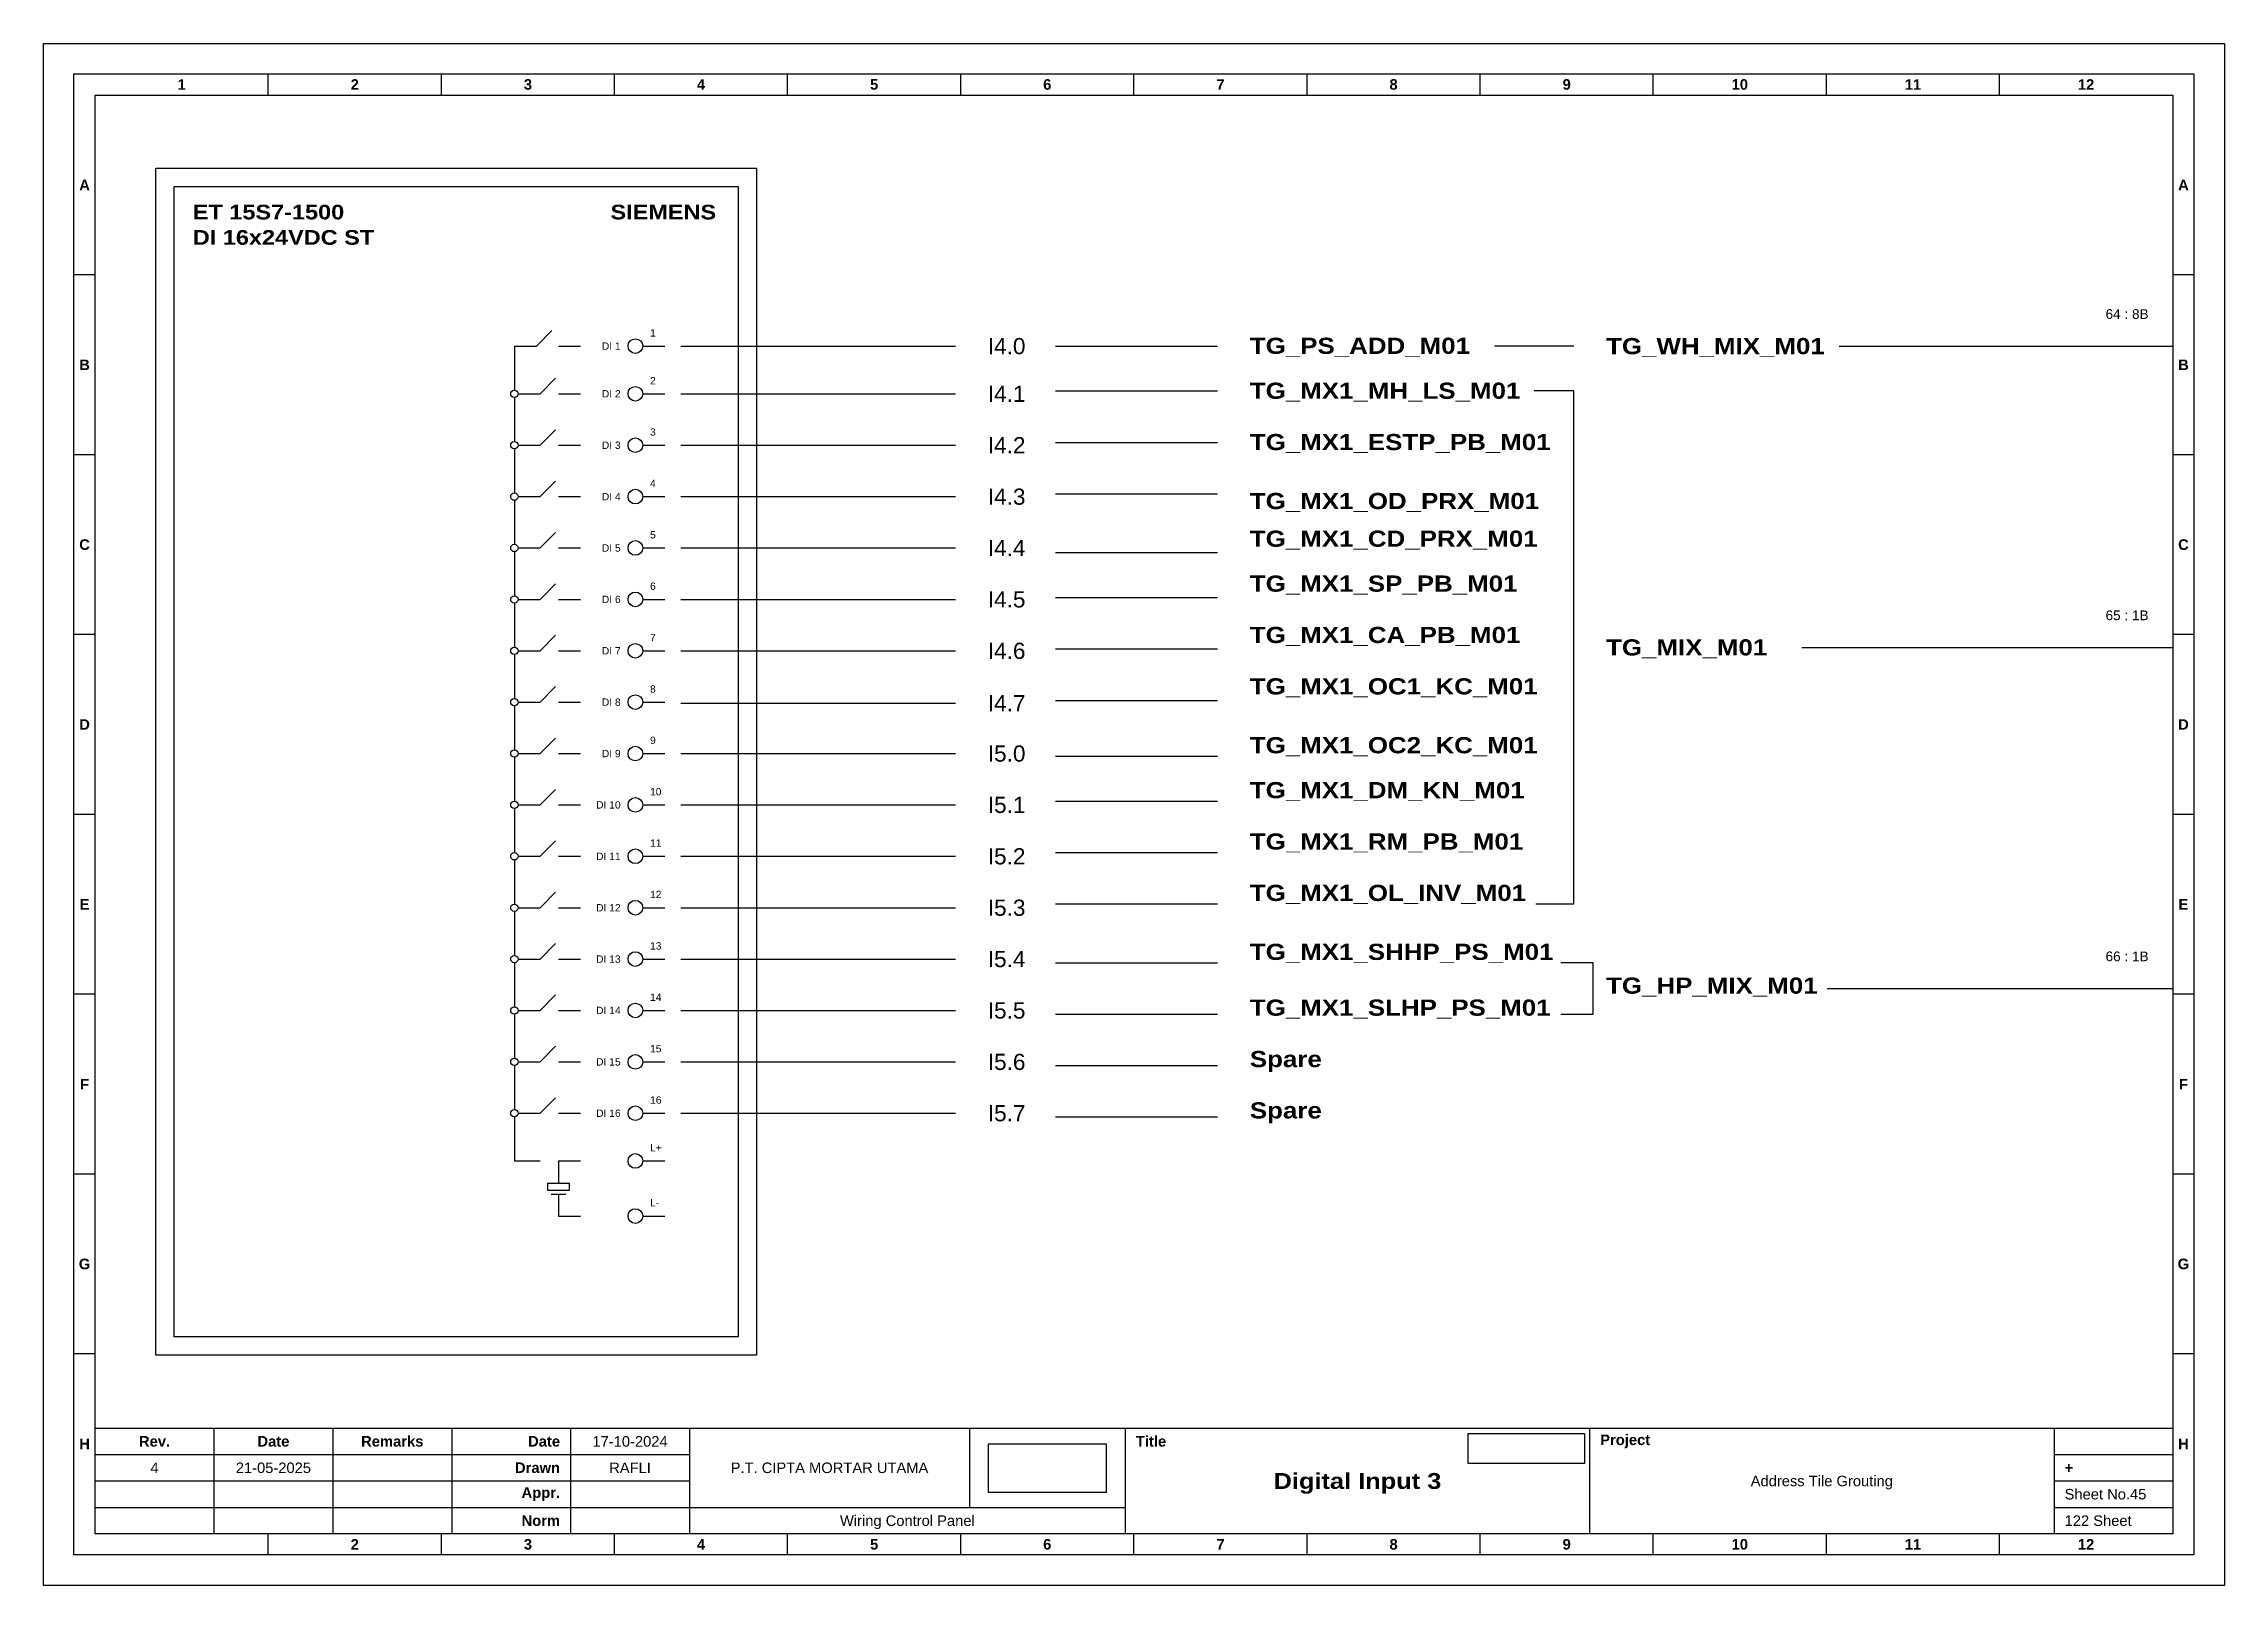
# Model space of a CAD drawing. Header units: centimetres. Extents: x 2030 to 3543, y 1923 to 3402.
# Drawn here: x 2030.3 to 2299.7, y 2635.4 to 2825.9 of the extents above; entities that cross this region are included whole.
import ezdxf
from ezdxf.enums import TextEntityAlignment as Align

# ---------------------------------------------------------------- set-up
doc = ezdxf.new("R2010")
doc.units = ezdxf.units.CM
doc.header["$MEASUREMENT"] = 0
doc.styles.add('Bold', font='ariblk.ttf', dxfattribs={"height": 25.4})
doc.styles.get("Standard").update_dxf_attribs({"font": 'arial.ttf'})
picture_1 = doc.add_image_def('image1.png', size_in_pixel=(2048, 847))
picture_2 = doc.add_image_def('image2.png', size_in_pixel=(2092, 542))

msp = doc.modelspace()

# ---------------------------------------------------------------- texts
at = {"ltscale": 500, "style": 'Bold'}
for s, p in [('ET 15S7-1500', (2048.74, 2805.96)), ('DI 16x24VDC ST', (2048.74, 2802.83))]:
    msp.add_text(s, height=1.8132, dxfattribs=at).set_placement(p, align=Align.TOP_LEFT)
msp.add_text('SIEMENS', height=1.813, dxfattribs=at).set_placement((2113.37, 2805.96), align=Align.TOP_RIGHT)
at = {"ltscale": 500}
for s, p in [('1', (2105.21, 2789.41)), ('2', (2105.21, 2783.51)), ('3', (2105.21, 2777.17)), ('4', (2105.21, 2770.82)), ('5', (2105.21, 2764.47)), ('6', (2105.21, 2758.13)), ('7', (2105.21, 2751.78)), ('8', (2105.21, 2745.43)), ('9', (2105.21, 2739.09)), ('10', (2105.21, 2732.74)), ('11', (2105.21, 2726.4)), ('12', (2105.21, 2720.05)), ('13', (2105.21, 2713.7)), ('14', (2105.21, 2707.36)), ('15', (2105.21, 2701.01)), ('16', (2105.21, 2694.66)), ('L+', (2105.21, 2688.77)), ('L-', (2105.21, 2681.97))]:
    msp.add_text(s, height=0.907, dxfattribs=at).set_placement(p, align=Align.BOTTOM_LEFT)
for s, p in [('64 : 8B', (2290.29, 2791.5)), ('65 : 1B', (2290.29, 2754.29)), ('66 : 1B', (2290.29, 2712.17))]:
    msp.add_text(s, height=1.2, dxfattribs=at).set_placement(p, align=Align.BOTTOM_RIGHT)
for s, p in [('DI 1', (2101.58, 2788.5)), ('DI 2', (2101.58, 2782.61)), ('DI 3', (2101.58, 2776.26)), ('DI 4', (2101.58, 2769.91)), ('DI 5', (2101.58, 2763.57)), ('DI 6', (2101.58, 2757.22)), ('DI 7', (2101.58, 2750.87)), ('DI 8', (2101.58, 2744.53)), ('DI 9', (2101.58, 2738.18)), ('DI 10', (2101.58, 2731.84)), ('DI 11', (2101.58, 2725.49)), ('DI 12', (2101.58, 2719.14)), ('DI 13', (2101.58, 2712.8)), ('DI 14', (2101.58, 2706.45)), ('DI 15', (2101.58, 2700.1)), ('DI 16', (2101.58, 2693.76))]:
    msp.add_text(s, height=0.907, dxfattribs=at).set_placement(p, align=Align.MIDDLE_RIGHT)
for s, p in [('I4.0', (2146.92, 2788.5)), ('I4.1', (2146.92, 2782.61)), ('I4.2', (2146.92, 2776.26)), ('I4.3', (2146.92, 2769.91)), ('I4.4', (2146.92, 2763.57)), ('I4.5', (2146.92, 2757.22)), ('I4.6', (2146.92, 2750.87)), ('I4.7', (2146.92, 2744.4)), ('I5.0', (2146.92, 2738.18)), ('I5.1', (2146.92, 2731.84)), ('I5.2', (2146.92, 2725.49)), ('I5.3', (2146.92, 2719.14)), ('I5.4', (2146.92, 2712.8)), ('I5.5', (2146.92, 2706.45)), ('I5.6', (2146.92, 2700.1)), ('I5.7', (2146.92, 2693.76))]:
    msp.add_text(s, height=2, dxfattribs=at).set_placement(p, align=Align.MIDDLE_LEFT)
at = {"ltscale": 500, "style": 'Bold'}
for s, p in [('TG_PS_ADD_M01', (2179.29, 2788.54)), ('TG_WH_MIX_M01', (2223.29, 2788.5)), ('TG_MX1_MH_LS_M01', (2179.29, 2782.99)), ('TG_MX1_ESTP_PB_M01', (2179.29, 2776.65)), ('TG_MX1_OD_PRX_M01', (2179.29, 2769.37)), ('TG_MX1_CD_PRX_M01', (2179.29, 2764.72)), ('TG_MX1_SP_PB_M01', (2179.29, 2759.17)), ('TG_MX1_CA_PB_M01', (2179.29, 2752.83)), ('TG_MIX_M01', (2223.29, 2751.29)), ('TG_MX1_OC1_KC_M01', (2179.29, 2746.48)), ('TG_MX1_OC2_KC_M01', (2179.29, 2739.21)), ('TG_MX1_DM_KN_M01', (2179.29, 2733.66)), ('TG_MX1_RM_PB_M01', (2179.29, 2727.32)), ('TG_MX1_OL_INV_M01', (2179.29, 2720.97)), ('TG_MX1_SHHP_PS_M01', (2179.29, 2713.69)), ('TG_HP_MIX_M01', (2223.29, 2709.52)), ('TG_MX1_SLHP_PS_M01', (2179.29, 2706.8)), ('Spare', (2179.29, 2700.45)), ('Spare', (2179.29, 2694.11))]:
    msp.add_text(s, height=2, dxfattribs=at).set_placement(p, align=Align.MIDDLE_LEFT)

# ---------------------------------------------------------------- blocks, each defined once
blk = doc.blocks.new('KOP MU PROJECT')
at = {"color": 6, "ltscale": 50}
for p, q in [((27.74, 184.05), (27.74, 186.66)), ((49.13, 184.05), (49.13, 186.66)), ((70.51, 184.05), (70.51, 186.66)), ((91.89, 184.05), (91.89, 186.66)), ((113.27, 184.05), (113.27, 186.66)), ((134.66, 184.05), (134.66, 186.66)), ((156.04, 184.05), (156.04, 186.66)), ((177.42, 184.05), (177.42, 186.66)), ((198.8, 184.05), (198.8, 186.66)), ((220.19, 184.05), (220.19, 186.66)), ((241.57, 184.05), (241.57, 186.66)), ((6.36, 161.84), (3.75, 161.84)), ((265.59, 161.84), (262.98, 161.84)), ((6.36, 139.63), (3.75, 139.63)), ((265.59, 139.63), (262.98, 139.63)), ((6.36, 117.42), (3.75, 117.42)), ((265.59, 117.42), (262.98, 117.42)), ((6.36, 95.22), (3.75, 95.22)), ((265.59, 95.22), (262.98, 95.22)), ((6.36, 73.01), (3.75, 73.01)), ((265.59, 73.01), (262.98, 73.01)), ((6.36, 50.8), (3.75, 50.8)), ((265.59, 50.8), (262.98, 50.8)), ((6.36, 28.59), (3.75, 28.59)), ((265.59, 28.59), (262.98, 28.59)), ((27.74, 3.75), (27.74, 6.36)), ((49.13, 3.75), (49.13, 6.36)), ((70.51, 3.75), (70.51, 6.36)), ((91.89, 3.75), (91.89, 6.36)), ((113.27, 3.75), (113.27, 6.36)), ((134.66, 3.75), (134.66, 6.36)), ((156.04, 3.75), (156.04, 6.36)), ((177.42, 3.75), (177.42, 6.36)), ((198.8, 3.75), (198.8, 6.36)), ((220.19, 3.75), (220.19, 6.36)), ((241.57, 3.75), (241.57, 6.36))]:
    blk.add_line(p, q, dxfattribs=at)
at = {"ltscale": 50}
for p, q in [((6.36, 19.41), (262.98, 19.41)), ((21.04, 19.41), (21.04, 6.36)), ((35.72, 19.41), (35.72, 6.36)), ((50.41, 19.41), (50.41, 6.36)), ((65.09, 19.41), (65.09, 6.36)), ((79.77, 19.41), (79.77, 6.36)), ((114.35, 19.41), (114.35, 9.62)), ((133.6, 19.41), (133.6, 6.36)), ((190.95, 19.41), (190.95, 6.36)), ((248.3, 19.41), (248.3, 6.36)), ((6.36, 16.15), (79.77, 16.15)), ((248.3, 16.15), (262.98, 16.15)), ((6.36, 12.89), (79.77, 12.89)), ((248.3, 12.89), (262.98, 12.89)), ((6.36, 9.62), (133.6, 9.62)), ((248.3, 9.62), (262.98, 9.62))]:
    blk.add_line(p, q, dxfattribs=at)
at = {"color": 1, "ltscale": 50}
blk.add_lwpolyline([(269.34, 0), (0, 0), (0, 190.41), (269.34, 190.41)], close=True, dxfattribs=at)
at = {"color": 6, "ltscale": 50}
for points in [[(265.59, 3.75), (3.75, 3.75), (3.75, 186.66), (265.59, 186.66)], [(262.98, 6.36), (6.36, 6.36), (6.36, 184.05), (262.98, 184.05)]]:
    blk.add_lwpolyline(points, close=True, dxfattribs=at)
at = {"ltscale": 50, "char_height": 1.305, "attachment_point": 4}
for s, width, heights, insert in [('\\pxqc;{\\fArial|b1|i0|c0|p34;1}', 21.3825, [2.51], (6.36, 185.36)), ('\\pxqc;{\\fArial|b1|i0|c0|p34;2}', 21.3825, [2.51], (27.74, 185.36)), ('\\pxqc;{\\fArial|b1|i0|c0|p34;3}', 21.3825, [2.51], (49.13, 185.36)), ('\\pxqc;{\\fArial|b1|i0|c0|p34;4}', 21.3825, [2.51], (70.51, 185.36)), ('\\pxqc;{\\fArial|b1|i0|c0|p34;5}', 21.3825, [2.51], (91.89, 185.36)), ('\\pxqc;{\\fArial|b1|i0|c0|p34;6}', 21.3825, [2.51], (113.27, 185.36)), ('\\pxqc;{\\fArial|b1|i0|c0|p34;7}', 21.3825, [2.51], (134.66, 185.36)), ('\\pxqc;{\\fArial|b1|i0|c0|p34;8}', 21.3825, [2.51], (156.04, 185.36)), ('\\pxqc;{\\fArial|b1|i0|c0|p34;9}', 21.3825, [2.51], (177.42, 185.36)), ('\\pxqc;{\\fArial|b1|i0|c0|p34;10}', 21.3825, [2.51], (198.8, 185.36)), ('\\pxqc;{\\fArial|b1|i0|c0|p34;11}', 21.3825, [2.51], (220.19, 185.36)), ('\\pxqc;{\\fArial|b1|i0|c0|p34;12}', 21.3825, [2.51], (241.57, 185.36)), ('\\pxqc;{\\fArial|b1|i0|c0|p34;A}', 2.61, [2.51], (3.75, 172.95)), ('\\pxqc;{\\fArial|b1|i0|c0|p34;A}', 2.61, [2.51], (262.98, 172.95)), ('\\pxqc;{\\fArial|b1|i0|c0|p34;B}', 2.61, [2.51], (3.75, 150.74)), ('\\pxqc;{\\fArial|b1|i0|c0|p34;B}', 2.61, [2.51], (262.98, 150.74)), ('\\pxqc;{\\fArial|b1|i0|c0|p34;C}', 2.61, [2.51], (3.75, 128.53)), ('\\pxqc;{\\fArial|b1|i0|c0|p34;C}', 2.61, [2.51], (262.98, 128.53)), ('\\pxqc;{\\fArial|b1|i0|c0|p34;D}', 2.61, [2.51], (3.75, 106.32)), ('\\pxqc;{\\fArial|b1|i0|c0|p34;D}', 2.61, [2.51], (262.98, 106.32)), ('\\pxqc;{\\fArial|b1|i0|c0|p34;E}', 2.61, [2.51], (3.75, 84.11)), ('\\pxqc;{\\fArial|b1|i0|c0|p34;E}', 2.61, [2.51], (262.98, 84.11)), ('\\pxqc;{\\fArial|b1|i0|c0|p34;F}', 2.61, [2.51], (3.75, 61.9)), ('\\pxqc;{\\fArial|b1|i0|c0|p34;F}', 2.61, [2.51], (262.98, 61.9)), ('\\pxqc;{\\fArial|b1|i0|c0|p34;G}', 2.61, [2.51], (3.75, 39.69)), ('\\pxqc;{\\fArial|b1|i0|c0|p34;G}', 2.61, [2.51], (262.98, 39.69)), ('\\pxqc;{\\fArial|b1|i0|c0|p34;H}', 2.61, [2.51], (3.75, 17.47)), ('\\pxqc;{\\fArial|b1|i0|c0|p34;Rev.}', 14.6811, [2.88], (6.36, 17.78)), ('\\pxqc;{\\fArial|b1|i0|c0|p34;Date}', 14.6811, [2.88], (21.04, 17.78)), ('\\pxqc;{\\fArial|b1|i0|c0|p34;Remarks}', 14.6811, [2.88], (35.72, 17.78)), ('\\pxqr;{\\fArial|b1|i0|c0|p34;Date}', 13.3761, [2.88], (50.41, 17.78)), ('\\pxql;{\\fArial|b1|i0|c0|p34;Title}', 50.2419, [2.88], (134.9, 17.78)), ('\\pxql;{\\fArial|b1|i0|c0|p34;Project}', 50.2419, [2.88], (192.25, 17.78)), ('\\pxqc;{\\fArial|b1|i0|c0|p34;H}', 2.61, [2.51], (262.98, 17.47)), ('\\pxqr;{\\fArial|b1|i0|c0|p34;Drawn}', 13.3761, [2.88], (50.41, 14.52)), ('\\pxql;{\\fArial|b1|i0|c0|p34;+}', 14.6811, [2.88], (249.61, 14.52)), ('\\pxqr;{\\fArial|b1|i0|c0|p34;Appr.}', 13.3761, [2.88], (50.41, 11.26)), ('\\pxqr;{\\fArial|b1|i0|c0|p34;Norm}', 13.3761, [2.88], (50.41, 7.99)), ('\\pxqc;{\\fArial|b1|i0|c0|p34;2}', 21.3825, [2.51], (27.74, 5.06)), ('\\pxqc;{\\fArial|b1|i0|c0|p34;3}', 21.3825, [2.51], (49.13, 5.06)), ('\\pxqc;{\\fArial|b1|i0|c0|p34;4}', 21.3825, [2.51], (70.51, 5.06)), ('\\pxqc;{\\fArial|b1|i0|c0|p34;5}', 21.3825, [2.51], (91.89, 5.06)), ('\\pxqc;{\\fArial|b1|i0|c0|p34;6}', 21.3825, [2.51], (113.27, 5.06)), ('\\pxqc;{\\fArial|b1|i0|c0|p34;7}', 21.3825, [2.51], (134.66, 5.06)), ('\\pxqc;{\\fArial|b1|i0|c0|p34;8}', 21.3825, [2.51], (156.04, 5.06)), ('\\pxqc;{\\fArial|b1|i0|c0|p34;9}', 21.3825, [2.51], (177.42, 5.06)), ('\\pxqc;{\\fArial|b1|i0|c0|p34;10}', 21.3825, [2.51], (198.8, 5.06)), ('\\pxqc;{\\fArial|b1|i0|c0|p34;11}', 21.3825, [2.51], (220.19, 5.06)), ('\\pxqc;{\\fArial|b1|i0|c0|p34;12}', 21.3825, [2.51], (241.57, 5.06))]:
    blk.add_mtext_dynamic_manual_height_columns(s, width=width, gutter_width=0.0326, heights=heights, dxfattribs=dict(at, insert=insert))
at = {"ltscale": 50}
for tag, p in [('DATECREATED', (72.43, 17.78)), ('REV', (13.7, 14.52)), ('REVDATE', (28.38, 14.52)), ('REMARKS', (43.06, 14.52)), ('DRAWN', (72.43, 14.52)), ('COMPANY', (97.06, 14.52)), ('PROJECT', (219.62, 12.89)), ('APPR', (72.43, 11.26)), ('NORM', (72.43, 7.99)), ('DRAWINGCATEGORY', (106.68, 7.99)), ('DESCRIPTION', (162.27, 10.03))]:
    blk.add_attdef(tag, text='', height=1.3, dxfattribs=at).set_placement(p, align=Align.MIDDLE_CENTER)
at = {"ltscale": 50, "style": 'Bold'}
blk.add_attdef('TITLE', text='', height=1.96, dxfattribs=at).set_placement((162.27, 12.89), align=Align.MIDDLE_CENTER)
at = {"ltscale": 50}
for tag, p in [('SHEETNUMBER', (249.61, 11.26)), ('TOTALSHEET', (249.61, 7.99))]:
    blk.add_attdef(tag, text='', height=1.3, dxfattribs=at).set_placement(p, align=Align.MIDDLE_LEFT)
image = blk.add_image(picture_1, insert=(116.72, 11.48), size_in_units=(14.5, 6), dxfattribs=at)
image.dxf.flags = 15
image = blk.add_image(picture_2, insert=(175.94, 15.04), size_in_units=(14.36, 3.72), dxfattribs=at)
image.dxf.flags = 15

# ---------------------------------------------------------------- linework, layer by layer
at = {"ltscale": 50}
for p, q in [((2091.17, 2788.5), (2093.09, 2790.42)), ((2088.45, 2788.5), (2091.17, 2788.5)), ((2088.45, 2788.5), (2088.45, 2783.06)), ((2093.89, 2788.5), (2096.61, 2788.5)), ((2088.9, 2782.61), (2091.62, 2782.61)), ((2091.62, 2782.61), (2093.55, 2784.53)), ((2093.89, 2782.61), (2096.61, 2782.61)), ((2088.45, 2782.15), (2088.45, 2776.71)), ((2091.62, 2776.26), (2093.55, 2778.18)), ((2088.45, 2775.81), (2088.45, 2770.37)), ((2088.9, 2776.26), (2091.62, 2776.26)), ((2093.89, 2776.26), (2096.61, 2776.26)), ((2091.62, 2769.91), (2093.55, 2771.84)), ((2088.45, 2769.46), (2088.45, 2764.02)), ((2088.9, 2769.91), (2091.62, 2769.91)), ((2093.89, 2769.91), (2096.61, 2769.91)), ((2088.9, 2763.57), (2091.62, 2763.57)), ((2091.62, 2763.57), (2093.55, 2765.49)), ((2093.89, 2763.57), (2096.61, 2763.57)), ((2088.45, 2763.11), (2088.45, 2757.67)), ((2091.62, 2757.22), (2093.55, 2759.14)), ((2088.45, 2756.77), (2088.45, 2751.33)), ((2088.9, 2757.22), (2091.62, 2757.22)), ((2093.89, 2757.22), (2096.61, 2757.22)), ((2091.62, 2750.87), (2093.55, 2752.8)), ((2088.45, 2750.42), (2088.45, 2744.98)), ((2088.9, 2750.87), (2091.62, 2750.87)), ((2093.89, 2750.87), (2096.61, 2750.87)), ((2091.62, 2744.53), (2093.55, 2746.45)), ((2088.45, 2744.07), (2088.45, 2738.63)), ((2088.9, 2744.53), (2091.62, 2744.53)), ((2093.89, 2744.53), (2096.61, 2744.53)), ((2091.62, 2738.18), (2093.55, 2740.1)), ((2088.45, 2737.73), (2088.45, 2732.29)), ((2088.9, 2738.18), (2091.62, 2738.18)), ((2093.89, 2738.18), (2096.61, 2738.18)), ((2088.45, 2731.38), (2088.45, 2725.94)), ((2088.9, 2731.84), (2091.62, 2731.84)), ((2091.62, 2731.84), (2093.55, 2733.76)), ((2093.89, 2731.84), (2096.61, 2731.84)), ((2091.62, 2725.49), (2093.55, 2727.41)), ((2088.45, 2725.04), (2088.45, 2719.6)), ((2088.9, 2725.49), (2091.62, 2725.49)), ((2093.89, 2725.49), (2096.61, 2725.49)), ((2091.62, 2719.14), (2093.55, 2721.07)), ((2088.45, 2718.69), (2088.45, 2713.25)), ((2088.9, 2719.14), (2091.62, 2719.14)), ((2093.89, 2719.14), (2096.61, 2719.14)), ((2088.45, 2712.34), (2088.45, 2706.9)), ((2088.9, 2712.8), (2091.62, 2712.8)), ((2091.62, 2712.8), (2093.55, 2714.72)), ((2093.89, 2712.8), (2096.61, 2712.8)), ((2091.62, 2706.45), (2093.55, 2708.37)), ((2088.45, 2706), (2088.45, 2700.56)), ((2088.9, 2706.45), (2091.62, 2706.45)), ((2093.89, 2706.45), (2096.61, 2706.45)), ((2091.62, 2700.1), (2093.55, 2702.03)), ((2088.45, 2699.65), (2088.45, 2694.21)), ((2088.9, 2700.1), (2091.62, 2700.1)), ((2093.89, 2700.1), (2096.61, 2700.1)), ((2088.9, 2693.76), (2091.62, 2693.76)), ((2091.62, 2693.76), (2093.55, 2695.68)), ((2093.89, 2693.76), (2096.61, 2693.76)), ((2088.45, 2693.3), (2088.45, 2687.86)), ((2088.45, 2687.86), (2091.62, 2687.86)), ((2093.89, 2687.86), (2096.61, 2687.86)), ((2093.89, 2687.86), (2093.89, 2685.14)), ((2092.53, 2685.14), (2095.25, 2685.14)), ((2092.53, 2685.14), (2092.53, 2684.25)), ((2092.53, 2684.25), (2095.25, 2684.25)), ((2092.98, 2683.78), (2094.8, 2683.78)), ((2093.89, 2683.78), (2093.89, 2681.06)), ((2095.25, 2684.25), (2095.25, 2685.14)), ((2093.89, 2681.06), (2096.61, 2681.06))]:
    msp.add_line(p, q, dxfattribs=at)
at = {"color": 6, "ltscale": 50}
for p, q in [((2104.3, 2788.5), (2107.02, 2788.5)), ((2104.3, 2782.61), (2107.02, 2782.61)), ((2104.3, 2776.26), (2107.02, 2776.26)), ((2104.3, 2769.91), (2107.02, 2769.91)), ((2104.3, 2763.57), (2107.02, 2763.57)), ((2104.3, 2757.22), (2107.02, 2757.22)), ((2104.3, 2750.87), (2107.02, 2750.87)), ((2104.3, 2744.53), (2107.02, 2744.53)), ((2104.3, 2738.18), (2107.02, 2738.18)), ((2104.3, 2731.84), (2107.02, 2731.84)), ((2104.3, 2725.49), (2107.02, 2725.49)), ((2104.3, 2719.14), (2107.02, 2719.14)), ((2104.3, 2712.8), (2107.02, 2712.8)), ((2104.3, 2706.45), (2107.02, 2706.45)), ((2104.3, 2700.1), (2107.02, 2700.1)), ((2104.3, 2693.76), (2107.02, 2693.76)), ((2104.3, 2687.86), (2107.02, 2687.86)), ((2104.3, 2681.06), (2107.02, 2681.06))]:
    msp.add_line(p, q, dxfattribs=at)
at = {"color": 146, "ltscale": 50, "true_color": 0x105689}
for p, q in [((2109.02, 2788.5), (2142.92, 2788.5)), ((2155.29, 2788.5), (2175.29, 2788.5)), ((2219.29, 2788.5), (2209.52, 2788.5)), ((2252.07, 2788.5), (2293.29, 2788.5)), ((2109.02, 2782.61), (2142.92, 2782.61)), ((2155.29, 2782.96), (2175.29, 2782.96)), ((2219.29, 2782.96), (2214.42, 2782.96)), ((2219.29, 2719.62), (2219.29, 2782.96)), ((2109.02, 2776.26), (2142.92, 2776.26)), ((2155.29, 2776.61), (2175.29, 2776.61)), ((2109.02, 2769.91), (2142.92, 2769.91)), ((2155.29, 2770.26), (2175.29, 2770.26)), ((2109.02, 2763.57), (2142.92, 2763.57)), ((2155.29, 2762.99), (2175.29, 2762.99)), ((2109.02, 2757.22), (2142.92, 2757.22)), ((2155.29, 2757.44), (2175.29, 2757.44)), ((2109.02, 2750.87), (2142.92, 2750.87)), ((2155.29, 2751.1), (2175.29, 2751.1)), ((2247.45, 2751.29), (2293.29, 2751.29)), ((2155.29, 2744.75), (2175.29, 2744.75)), ((2109.02, 2744.4), (2142.92, 2744.4)), ((2109.02, 2738.18), (2142.92, 2738.18)), ((2155.29, 2737.86), (2175.29, 2737.86)), ((2109.02, 2731.84), (2142.92, 2731.84)), ((2155.29, 2732.31), (2175.29, 2732.31)), ((2155.29, 2725.97), (2175.29, 2725.97)), ((2109.02, 2725.49), (2142.92, 2725.49)), ((2109.02, 2719.14), (2142.92, 2719.14)), ((2155.29, 2719.62), (2175.29, 2719.62)), ((2214.61, 2719.62), (2219.29, 2719.62)), ((2109.02, 2712.8), (2142.92, 2712.8)), ((2155.29, 2712.34), (2175.29, 2712.34)), ((2221.69, 2712.34), (2217.69, 2712.34)), ((2221.69, 2706), (2221.69, 2712.34)), ((2250.58, 2709.17), (2293.29, 2709.17)), ((2109.02, 2706.45), (2142.92, 2706.45)), ((2155.29, 2706), (2175.29, 2706)), ((2217.69, 2706), (2221.69, 2706)), ((2109.02, 2700.1), (2142.92, 2700.1)), ((2155.29, 2699.65), (2175.29, 2699.65)), ((2109.02, 2693.76), (2142.92, 2693.76)), ((2155.29, 2693.3), (2175.29, 2693.3))]:
    msp.add_line(p, q, dxfattribs=at)
at = {"ltscale": 50}
msp.add_lwpolyline([(2044.17, 2810.49), (2118.36, 2810.49), (2118.36, 2663.86), (2044.17, 2663.86)], close=True, dxfattribs=at)
at = {"color": 6, "ltscale": 50}
msp.add_lwpolyline([(2046.44, 2808.23), (2116.09, 2808.23), (2116.09, 2666.13), (2046.44, 2666.13)], close=True, dxfattribs=at)
at = {"color": 6, "ltscale": 500}
for centre in [(2103.4, 2788.5), (2103.4, 2782.61), (2103.4, 2776.26), (2103.4, 2769.91), (2103.4, 2763.57), (2103.4, 2757.22), (2103.4, 2750.87), (2103.4, 2744.53), (2103.4, 2738.18), (2103.4, 2731.84), (2103.4, 2725.49), (2103.4, 2719.14), (2103.4, 2712.8), (2103.4, 2706.45), (2103.4, 2700.1), (2103.4, 2693.76), (2103.4, 2687.86), (2103.4, 2681.06)]:
    msp.add_circle(centre, 0.907, dxfattribs=at)
at = {"ltscale": 500}
for centre in [(2088.45, 2782.61), (2088.45, 2776.26), (2088.45, 2769.91), (2088.45, 2763.57), (2088.45, 2757.22), (2088.45, 2750.87), (2088.45, 2744.53), (2088.45, 2738.18), (2088.45, 2731.84), (2088.45, 2725.49), (2088.45, 2719.14), (2088.45, 2712.8), (2088.45, 2706.45), (2088.45, 2700.1), (2088.45, 2693.76)]:
    msp.add_circle(centre, 0.453, dxfattribs=at)

# ---------------------------------------------------------------- block references
msp.add_blockref('KOP MU PROJECT', (2030.31, 2635.45)).add_auto_attribs({'TITLE': 'Digital Input 3', 'PROJECT': 'Address Tile Grouting', 'COMPANY': 'P.T. CIPTA MORTAR UTAMA', 'DRAWINGCATEGORY': 'Wiring Control Panel', 'DRAWN': 'RAFLI', 'DATECREATED': '17-10-2024', 'REVDATE': '21-05-2025', 'REV': '4', 'SHEETNUMBER': 'Sheet No.45', 'TOTALSHEET': '122 Sheet'})

msp.set_redraw_order([(e.dxf.handle, doc.entitydb.next_handle()) for e in msp.query("TEXT MTEXT ATTDEF DIMENSION ARC_DIMENSION")])  # texts and dimensions are drawn at this point

doc.saveas('drawing.dxf')
